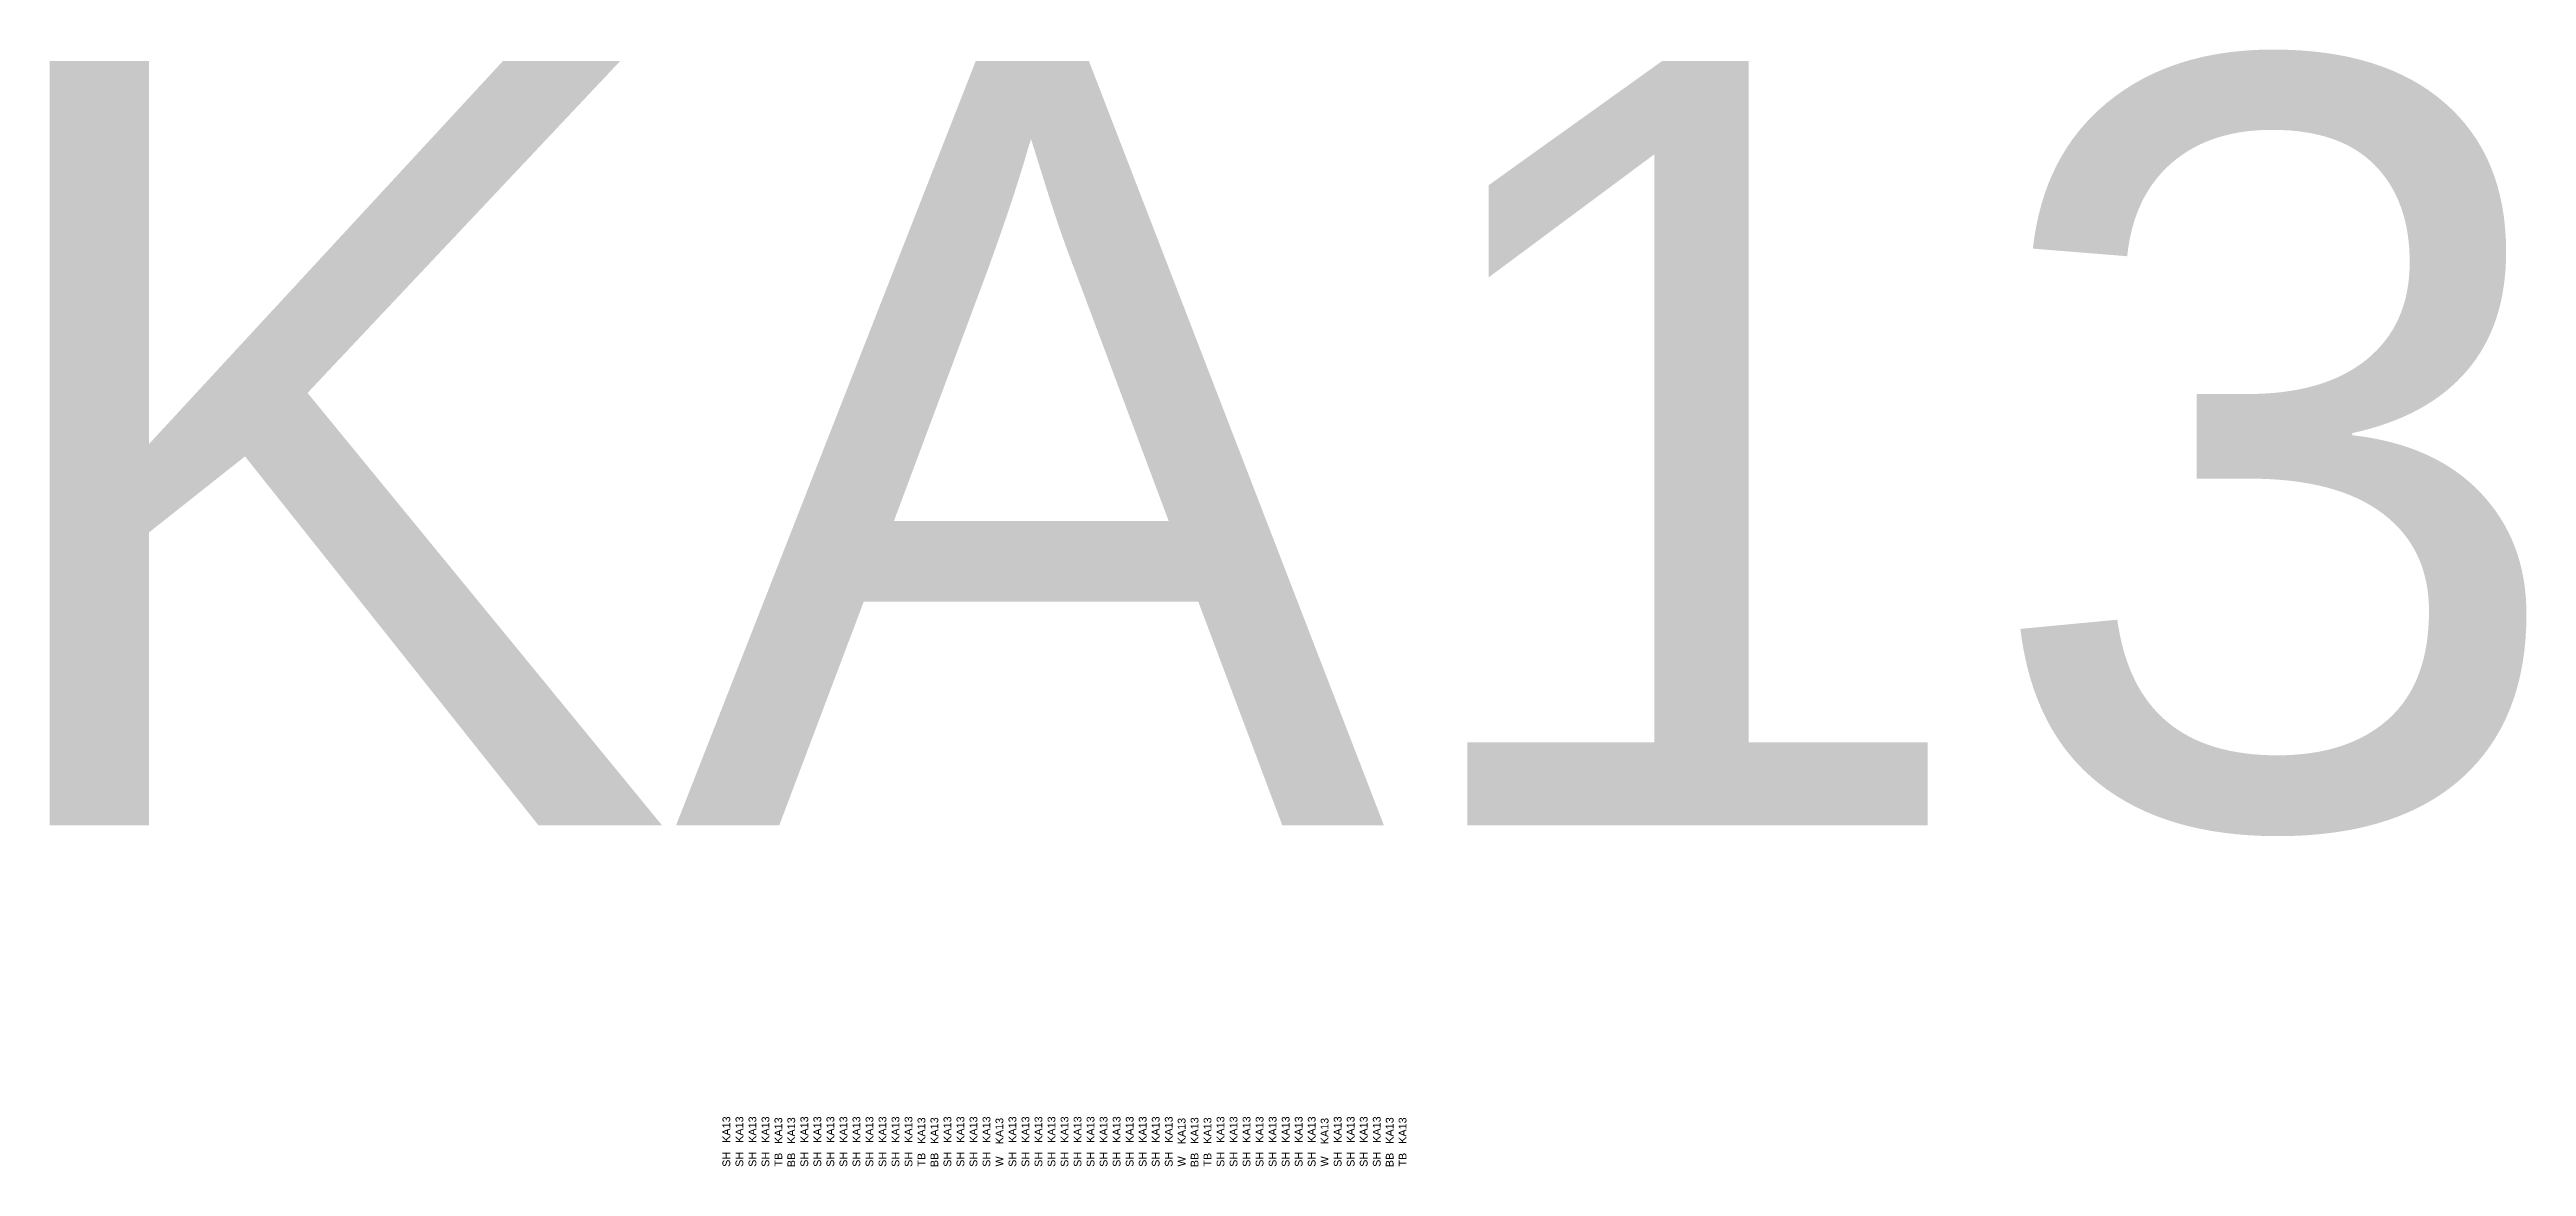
# Model space of a CAD drawing. Header units: millimetres. Extents: x -6058346 to 80050500, y -1699923 to 1425285630.
# Drawn here: x 7881 to 167973, y -47062 to 25115 of the extents above; entities that cross this region are included whole.
import ezdxf

# ---------------------------------------------------------------- set-up
doc = ezdxf.new("R2010")
doc.units = ezdxf.units.MM
doc.styles.get("Standard").update_dxf_attribs({"font": 'arial.ttf'})

msp = doc.modelspace()

# ---------------------------------------------------------------- texts
at = {"color": 7, "linetype": 'Continuous', "lineweight": 0}
msp.add_text('KA13', height=49394.4947, dxfattribs=at).set_placement((2221.591, -25016.169))
for s, p in [('SH   KA13', (51876.933, -47088.294)), ('SH   KA13', (52718.793, -47088.294)), ('SH   KA13', (53560.653, -47088.294)), ('SH   KA13', (54402.512, -47088.294)), ('TB   KA13', (55237.892, -47073.287)), ('BB   KA13', (56073.272, -47108.076)), ('SH   KA13', (56915.132, -47088.294)), ('SH   KA13', (57756.992, -47088.294)), ('SH   KA13', (58598.852, -47088.294)), ('SH   KA13', (59440.712, -47088.294)), ('SH   KA13', (60282.572, -47088.294)), ('SH   KA13', (61124.432, -47088.294)), ('SH   KA13', (61966.291, -47088.294)), ('SH   KA13', (62808.151, -47088.294)), ('SH   KA13', (63650.011, -47088.294)), ('TB   KA13', (64485.391, -47073.287)), ('BB   KA13', (65320.771, -47108.076)), ('SH   KA13', (66162.631, -47088.294)), ('SH   KA13', (67004.491, -47088.294)), ('SH   KA13', (67846.351, -47088.294)), ('SH   KA13', (68688.211, -47088.294)), ('W    KA13', (69523.59, -47065.443)), ('SH   KA13', (70365.45, -47088.294)), ('SH   KA13', (71207.31, -47088.294)), ('SH   KA13', (72049.17, -47088.294)), ('SH   KA13', (72891.03, -47088.294)), ('SH   KA13', (73732.89, -47088.294)), ('SH   KA13', (74574.75, -47088.294)), ('SH   KA13', (75416.61, -47088.294)), ('SH   KA13', (76258.47, -47088.294)), ('SH   KA13', (77100.33, -47088.294)), ('SH   KA13', (77942.19, -47088.294)), ('SH   KA13', (78784.05, -47088.294)), ('SH   KA13', (79625.909, -47088.294)), ('SH   KA13', (80467.769, -47088.294)), ('W    KA13', (81303.149, -47065.443)), ('BB   KA13', (82138.529, -47108.076)), ('TB   KA13', (82973.909, -47073.287)), ('SH   KA13', (83815.768, -47088.294)), ('SH   KA13', (84657.628, -47088.294)), ('SH   KA13', (85499.488, -47088.294)), ('SH   KA13', (86341.348, -47088.294)), ('SH   KA13', (87183.208, -47088.294)), ('SH   KA13', (88025.068, -47088.294)), ('SH   KA13', (88866.928, -47088.294)), ('SH   KA13', (89708.788, -47088.294)), ('W    KA13', (90544.168, -47065.443)), ('SH   KA13', (91386.028, -47088.294)), ('SH   KA13', (92227.888, -47088.294)), ('SH   KA13', (93069.748, -47088.294)), ('SH   KA13', (93911.608, -47088.294)), ('BB   KA13', (94746.987, -47108.076)), ('TB   KA13', (95582.367, -47073.287))]:
    msp.add_text(s, height=500, rotation=90).set_placement(p)

doc.saveas('drawing.dxf')
